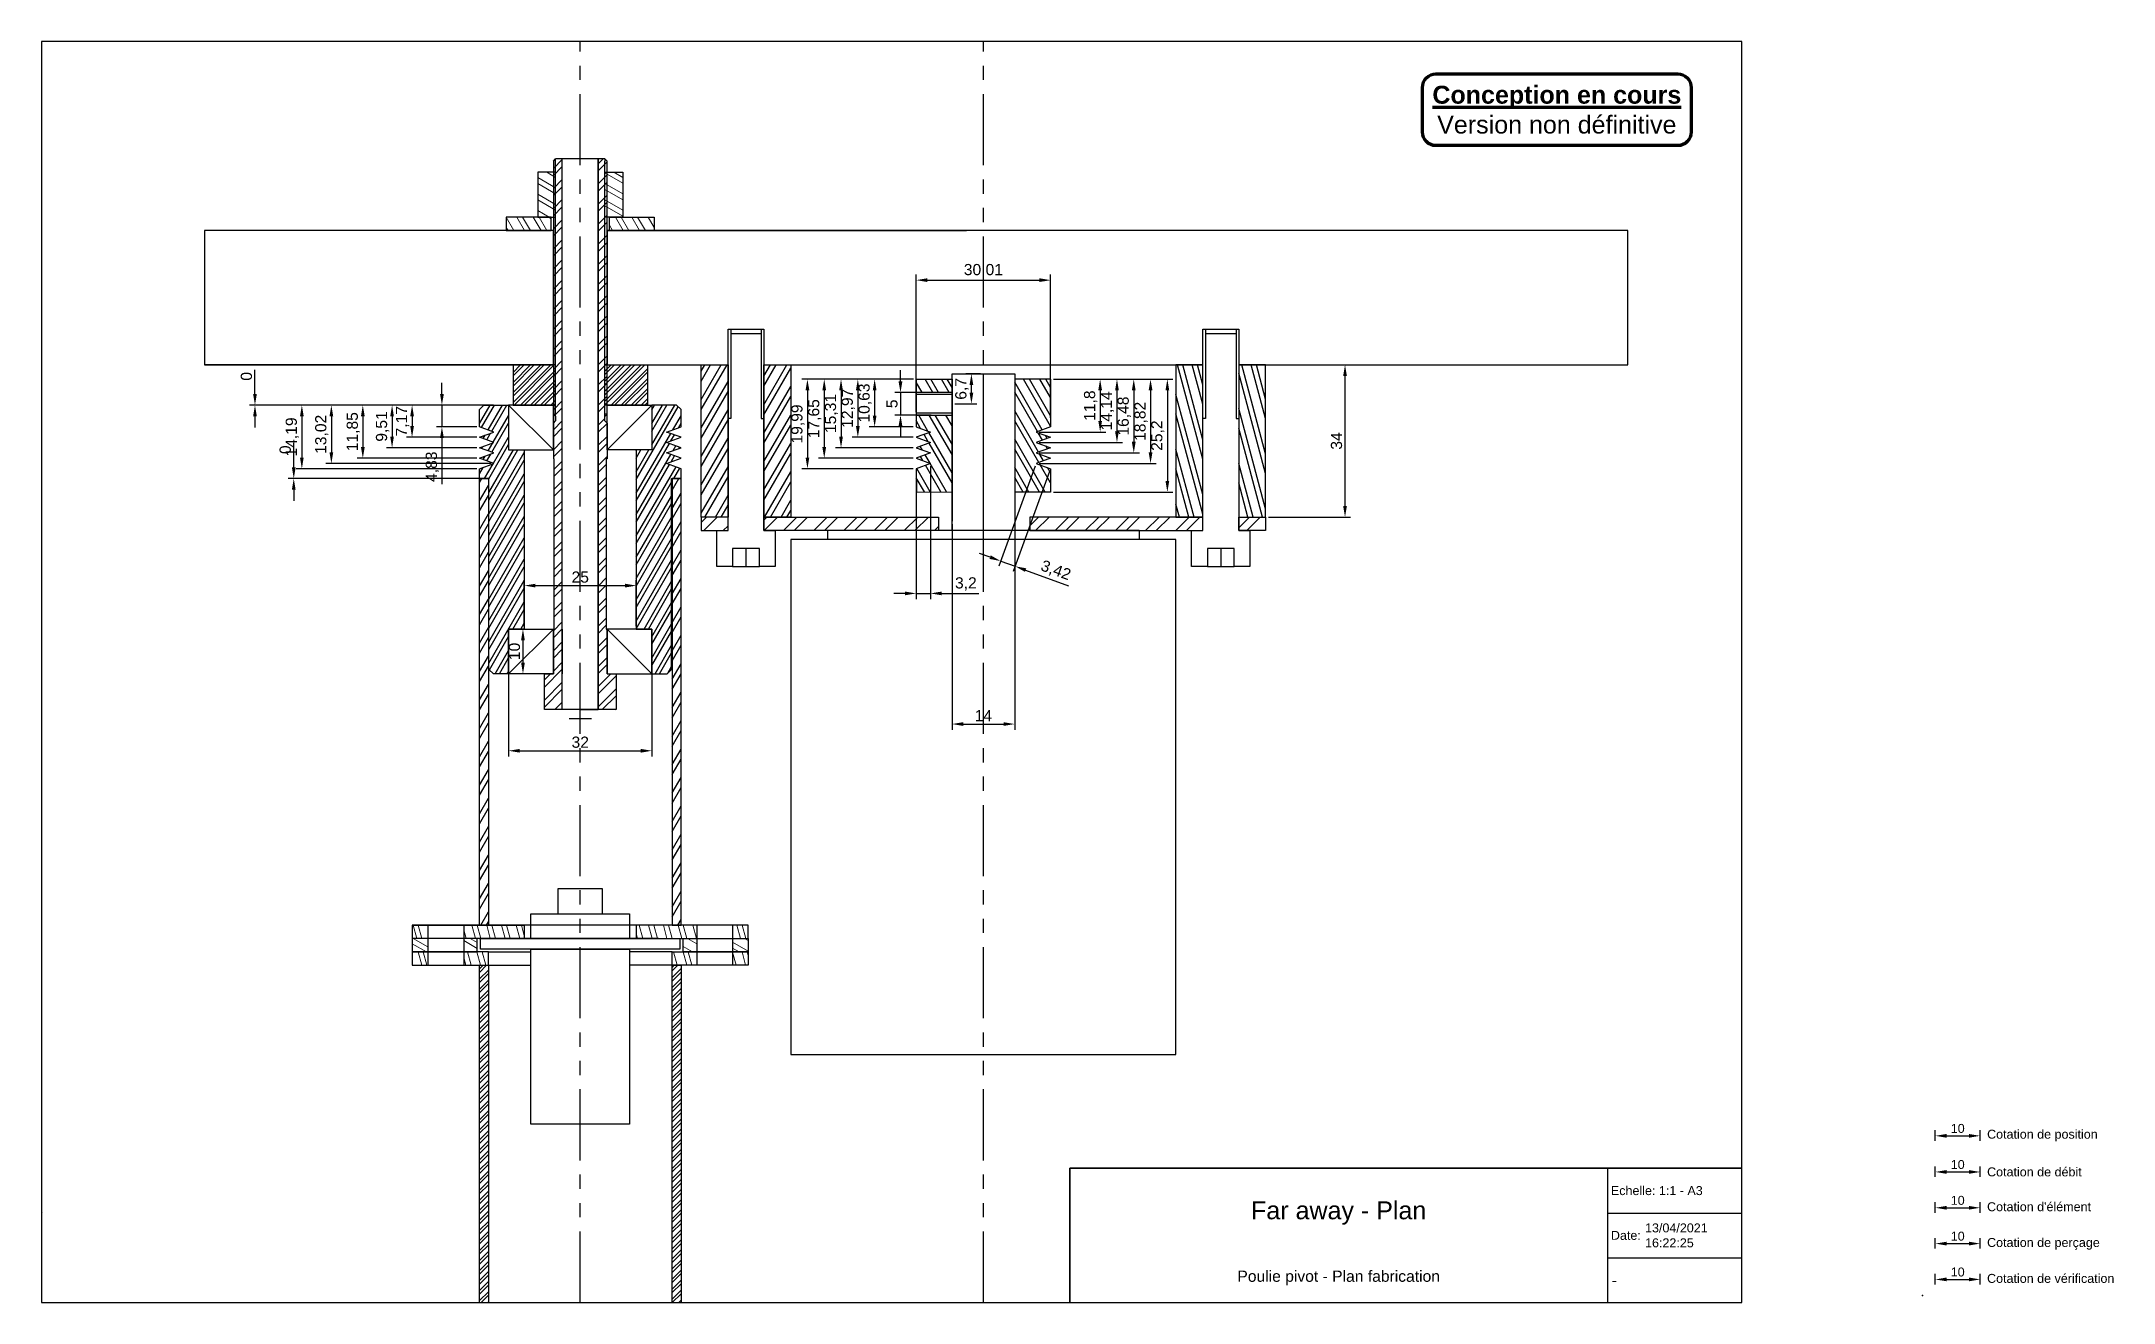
# Paper-space layout 'Coupe - Pivot et moteur (2)' of a CAD drawing. Header units: millimetres. Extents: x 0 to 463, y 0 to 282.
# The model-space entities are those that its viewports show. They can reach past a viewport. Long polylines and large blocks are cut down to what shows.
import ezdxf

# ---------------------------------------------------------------- set-up
doc = ezdxf.new("R2010")
doc.units = ezdxf.units.MM
doc.linetypes.add('FANTOME2', pattern=[31.75, 15.875, -3.175, 3.175, -3.175, 3.175, -3.175])
for name, color, linetype in [('01 Element de construction', 40, 'FANTOME2'), ('02 Cotation de position', 172, 'Continuous'), ('02 Cotation débit', 190, 'Continuous'), ('02 Cotation perçage', 94, 'Continuous'), ('02 Cotation verification', 252, 'Continuous'), ('02 Cotation élément', 7, 'Continuous'), ('04 Axe usiné', 7, 'Continuous'), ('99 Cartouche', 7, 'Continuous')]:
    doc.layers.add(name, color=color, linetype=linetype)
doc.layers.add('03 Hachures', color=252, linetype='Continuous', lineweight=20)
doc.styles.add('Arial', font='arial.ttf')
doc.styles.get("Standard").update_dxf_attribs({"font": 'arial.ttf'})
doc.dimstyles.new('ISO-25', dxfattribs={"dimtxt": 2.5, "dimasz": 2.5, "dimexe": 1.25, "dimexo": 0.625, "dimtad": 1, "dimtxsty": 'Standard', "dimcen": 2.5, "dimadec": 0, "dimazin": 0, "dimtfac": 1, "dimtmove": 0, "dimatfit": 3, "dimfxl": 0, "dimarcsym": 0})
pattern_1 = [(45, (0, 0), (-1.122532, 1.122532), []), (45, (0, 0.7937), (-1.122532, 1.122532), [])]

psp = doc.layouts.new('Coupe - Pivot et moteur (2)')

# ---------------------------------------------------------------- texts
at = {"layer": '02 Cotation de position', "insert": (433.002, 37.473), "char_height": 2, "attachment_point": 4}
psp.add_mtext_dynamic_manual_height_columns('  Cotation de position', width=30.72727, gutter_width=12.5, heights=[0], dxfattribs=at)
at = {"layer": '02 Cotation débit', "insert": (433.002, 29.342), "char_height": 2, "attachment_point": 4}
psp.add_mtext_dynamic_manual_height_columns('  Cotation de débit', width=30.23934, gutter_width=12.5, heights=[0], dxfattribs=at)
at = {"layer": '02 Cotation perçage', "insert": (433.002, 13.281), "char_height": 2, "attachment_point": 4}
psp.add_mtext_dynamic_manual_height_columns('  Cotation de perçage', width=31.05256, gutter_width=12.5, heights=[0], dxfattribs=at)
at = {"layer": '02 Cotation verification', "insert": (433.002, 5.558), "char_height": 2, "attachment_point": 4}
psp.add_mtext_dynamic_manual_height_columns('  Cotation de vérification', width=34.46804, gutter_width=12.5, heights=[0], dxfattribs=at)
at = {"layer": '02 Cotation élément', "insert": (433.002, 21.558), "char_height": 2, "attachment_point": 4}
psp.add_mtext_dynamic_manual_height_columns("  Cotation d'élément ", width=30.40198, gutter_width=12.5, heights=[0], dxfattribs=at)
at = {"layer": '99 Cartouche'}
for s, width, heights, insert, char_height, attachment_point in [(' Echelle: 1:1 - A3', 37.86093, [0], (349.799, 25.165), 2, 4), ('Far away - Plan', 95.70382, [12.033], (289.799, 20.171), 4, 5), (' Date:', 37.86093, [0], (349.799, 15.171), 2, 4), ('13/04/2021\\P16:22:25', 37.86093, [9.785], (358.199, 15.165), 2, 4), ('Poulie pivot - Plan fabrication', 71.40763, [0], (289.799, 5.684), 2.5, 5), (' -', 37.86093, [0], (349.799, 5.165), 2.5, 4)]:
    psp.add_mtext_dynamic_manual_height_columns(s, width=width, gutter_width=12.5, heights=heights, dxfattribs=dict(at, insert=insert, char_height=char_height, attachment_point=attachment_point))

msp = doc.modelspace()

# ---------------------------------------------------------------- blocks, each defined once
blk = doc.blocks.new('Conception en cours')
at = {"layer": '99 Cartouche', "color": 1, "lineweight": 100}
blk.add_lwpolyline([(-27, 8), (27, 8, -0.414214), (30, 5), (30, -5, -0.414214), (27, -8), (-27, -8, -0.414214), (-30, -5), (-30, 5, -0.414214)], format="xyb", close=True, dxfattribs=at)
at = {"layer": '99 Cartouche', "lineweight": 100, "insert": (0, 0), "char_height": 4, "attachment_point": 5, "style": 'Arial'}
blk.add_mtext_dynamic_manual_height_columns('{\\fArial|b1|i0|c0|p34;\\L\\C1;Conception en cours\\P\\fArial|b0|i0|c0|p34;\\lVersion non définitive}', width=68.9294, gutter_width=12.5, heights=[0], dxfattribs=at)
blk = doc.blocks.new('*D35')
at = {"layer": '02 Cotation débit', "color": 0, "lineweight": -2, "transparency": 16777216}
for p, q in [((423, 28.22), (423, 30.59)), ((425.5, 29.34), (430.5, 29.34)), ((433, 28.22), (433, 30.59))]:
    blk.add_line(p, q, dxfattribs=at)
at = {"layer": '02 Cotation débit', "color": 0, "transparency": 16777216}
for points in [[(425.5, 29.76), (425.5, 28.93), (423, 29.34)], [(430.5, 29.76), (430.5, 28.93), (433, 29.34)]]:
    blk.add_solid(points, dxfattribs=at)
at = {"layer": 'Defpoints', "color": 0, "transparency": 16777216}
for p in [(433, 29.34), (423, 27.6), (433, 27.6)]:
    blk.add_point(p, dxfattribs=at)
at = {"layer": '02 Cotation débit', "color": 0, "transparency": 16777216, "insert": (428, 30.99), "char_height": 2, "attachment_point": 5}
blk.add_mtext('10', dxfattribs=at)
blk = doc.blocks.new('*D36')
at = {"layer": '02 Cotation élément', "color": 0, "lineweight": -2, "transparency": 16777216}
for p, q in [((423, 20.22), (423, 22.59)), ((425.5, 21.34), (430.5, 21.34)), ((433, 20.22), (433, 22.59))]:
    blk.add_line(p, q, dxfattribs=at)
at = {"layer": '02 Cotation élément', "color": 0, "transparency": 16777216}
for points in [[(425.5, 21.76), (425.5, 20.93), (423, 21.34)], [(430.5, 21.76), (430.5, 20.93), (433, 21.34)]]:
    blk.add_solid(points, dxfattribs=at)
at = {"layer": 'Defpoints', "color": 0, "transparency": 16777216}
for p in [(423, 19.6), (433, 21.34), (433, 19.6)]:
    blk.add_point(p, dxfattribs=at)
at = {"layer": '02 Cotation élément', "color": 0, "transparency": 16777216, "insert": (428, 22.99), "char_height": 2, "attachment_point": 5}
blk.add_mtext('10', dxfattribs=at)
blk = doc.blocks.new('*D37')
at = {"layer": '02 Cotation perçage', "color": 0, "lineweight": -2, "transparency": 16777216}
for p, q in [((423, 12.22), (423, 14.59)), ((433, 12.22), (433, 14.59)), ((425.5, 13.34), (430.5, 13.34))]:
    blk.add_line(p, q, dxfattribs=at)
at = {"layer": '02 Cotation perçage', "color": 0, "transparency": 16777216}
for points in [[(425.5, 13.76), (425.5, 12.93), (423, 13.34)], [(430.5, 13.76), (430.5, 12.93), (433, 13.34)]]:
    blk.add_solid(points, dxfattribs=at)
at = {"layer": 'Defpoints', "color": 0, "transparency": 16777216}
for p in [(423, 11.6), (433, 13.34), (433, 11.6)]:
    blk.add_point(p, dxfattribs=at)
at = {"layer": '02 Cotation perçage', "color": 0, "transparency": 16777216, "insert": (428, 14.99), "char_height": 2, "attachment_point": 5}
blk.add_mtext('10', dxfattribs=at)
blk = doc.blocks.new('*D38')
at = {"layer": '02 Cotation verification', "color": 0, "lineweight": -2, "transparency": 16777216}
for p, q in [((423, 4.22), (423, 6.59)), ((425.5, 5.34), (430.5, 5.34)), ((433, 4.22), (433, 6.59))]:
    blk.add_line(p, q, dxfattribs=at)
at = {"layer": '02 Cotation verification', "color": 0, "transparency": 16777216}
for points in [[(425.5, 5.76), (425.5, 4.93), (423, 5.34)], [(430.5, 5.76), (430.5, 4.93), (433, 5.34)]]:
    blk.add_solid(points, dxfattribs=at)
at = {"layer": 'Defpoints', "color": 0, "transparency": 16777216}
for p in [(433, 5.34), (423, 3.6), (433, 3.6)]:
    blk.add_point(p, dxfattribs=at)
at = {"layer": '02 Cotation verification', "color": 0, "transparency": 16777216, "insert": (428, 6.99), "char_height": 2, "attachment_point": 5}
blk.add_mtext('10', dxfattribs=at)
blk = doc.blocks.new('*D39')
at = {"layer": '02 Cotation de position', "color": 0, "lineweight": -2, "transparency": 16777216}
for p, q in [((423, 36.29), (423, 38.66)), ((425.5, 37.41), (430.5, 37.41)), ((433, 36.29), (433, 38.66))]:
    blk.add_line(p, q, dxfattribs=at)
at = {"layer": '02 Cotation de position', "color": 0, "transparency": 16777216}
for points in [[(425.5, 37.82), (425.5, 36.99), (423, 37.41)], [(430.5, 37.82), (430.5, 36.99), (433, 37.41)]]:
    blk.add_solid(points, dxfattribs=at)
at = {"layer": 'Defpoints', "color": 0, "transparency": 16777216}
for p in [(433, 37.41), (423, 35.66), (433, 35.66)]:
    blk.add_point(p, dxfattribs=at)
at = {"layer": '02 Cotation de position', "color": 0, "transparency": 16777216, "insert": (428, 39.05), "char_height": 2, "attachment_point": 5}
blk.add_mtext('10', dxfattribs=at)
blk = doc.blocks.new('*D40')
at = {"layer": '02 Cotation débit', "color": 0, "lineweight": -2, "transparency": 16777216}
for p, q in [((98.35, 200.59), (57.08, 200.59)), ((58.33, 198.09), (58.33, 188.9)), ((97.37, 186.4), (57.08, 186.4))]:
    blk.add_line(p, q, dxfattribs=at)
at = {"layer": '02 Cotation débit', "color": 0, "transparency": 16777216}
for points in [[(57.91, 198.09), (58.74, 198.09), (58.33, 200.59)], [(57.91, 188.9), (58.74, 188.9), (58.33, 186.4)]]:
    blk.add_solid(points, dxfattribs=at)
at = {"layer": 'Defpoints', "color": 0, "transparency": 16777216}
for p in [(98.98, 200.59), (58.33, 186.4), (97.99, 186.4)]:
    blk.add_point(p, dxfattribs=at)
at = {"layer": '02 Cotation débit', "color": 0, "transparency": 16777216, "insert": (56.2, 193.49), "char_height": 2.5, "attachment_point": 5, "rotation": 90}
blk.add_mtext('14,19', dxfattribs=at)
blk = doc.blocks.new('*D41')
at = {"color": 0, "lineweight": -2, "transparency": 16777216}
for p, q in [((89.6, 203.09), (89.6, 205.59)), ((98.35, 200.59), (88.35, 200.59)), ((89.6, 200.59), (89.6, 195.76)), ((97.37, 195.76), (88.35, 195.76)), ((89.6, 193.26), (89.6, 182.92))]:
    blk.add_line(p, q, dxfattribs=at)
at = {"color": 0, "transparency": 16777216}
for points in [[(89.18, 203.09), (90.02, 203.09), (89.6, 200.59)], [(89.18, 193.26), (90.02, 193.26), (89.6, 195.76)]]:
    blk.add_solid(points, dxfattribs=at)
at = {"layer": 'Defpoints', "color": 0, "transparency": 16777216}
for p in [(98.98, 200.59), (89.6, 195.76), (97.99, 195.76)]:
    blk.add_point(p, dxfattribs=at)
at = {"color": 0, "transparency": 16777216, "insert": (87.47, 186.84), "char_height": 2.5, "attachment_point": 5, "rotation": 90}
blk.add_mtext('4,83', dxfattribs=at)
blk = doc.blocks.new('*D42')
at = {"color": 0, "lineweight": -2, "transparency": 16777216}
for p, q in [((98.35, 200.59), (81.68, 200.59)), ((82.93, 198.09), (82.93, 195.92)), ((97.37, 193.42), (81.68, 193.42))]:
    blk.add_line(p, q, dxfattribs=at)
at = {"color": 0, "transparency": 16777216}
for points in [[(82.52, 198.09), (83.35, 198.09), (82.93, 200.59)], [(82.52, 195.92), (83.35, 195.92), (82.93, 193.42)]]:
    blk.add_solid(points, dxfattribs=at)
at = {"layer": 'Defpoints', "color": 0, "transparency": 16777216}
for p in [(98.98, 200.59), (82.93, 193.42), (97.99, 193.42)]:
    blk.add_point(p, dxfattribs=at)
at = {"color": 0, "transparency": 16777216, "insert": (80.81, 197), "char_height": 2.5, "attachment_point": 5, "rotation": 90}
blk.add_mtext('7,17', dxfattribs=at)
blk = doc.blocks.new('*D43')
at = {"color": 0, "lineweight": -2, "transparency": 16777216}
for p, q in [((98.35, 200.59), (77.22, 200.59)), ((78.47, 198.09), (78.47, 193.58)), ((97.37, 191.08), (77.22, 191.08))]:
    blk.add_line(p, q, dxfattribs=at)
at = {"color": 0, "transparency": 16777216}
for points in [[(78.05, 198.09), (78.88, 198.09), (78.47, 200.59)], [(78.05, 193.58), (78.88, 193.58), (78.47, 191.08)]]:
    blk.add_solid(points, dxfattribs=at)
at = {"layer": 'Defpoints', "color": 0, "transparency": 16777216}
for p in [(98.98, 200.59), (78.47, 191.08), (97.99, 191.08)]:
    blk.add_point(p, dxfattribs=at)
at = {"color": 0, "transparency": 16777216, "insert": (76.34, 195.83), "char_height": 2.5, "attachment_point": 5, "rotation": 90}
blk.add_mtext('9,51', dxfattribs=at)
blk = doc.blocks.new('*D44')
at = {"color": 0, "lineweight": -2, "transparency": 16777216}
for p, q in [((98.35, 200.59), (70.69, 200.59)), ((71.94, 198.09), (71.94, 191.24)), ((97.37, 188.74), (70.69, 188.74))]:
    blk.add_line(p, q, dxfattribs=at)
at = {"color": 0, "transparency": 16777216}
for points in [[(71.52, 198.09), (72.36, 198.09), (71.94, 200.59)], [(71.52, 191.24), (72.36, 191.24), (71.94, 188.74)]]:
    blk.add_solid(points, dxfattribs=at)
at = {"layer": 'Defpoints', "color": 0, "transparency": 16777216}
for p in [(98.98, 200.59), (71.94, 188.74), (97.99, 188.74)]:
    blk.add_point(p, dxfattribs=at)
at = {"color": 0, "transparency": 16777216, "insert": (69.81, 194.66), "char_height": 2.5, "attachment_point": 5, "rotation": 90}
blk.add_mtext('11,85', dxfattribs=at)
blk = doc.blocks.new('*D45')
at = {"color": 0, "lineweight": -2, "transparency": 16777216}
for p, q in [((98.35, 200.59), (63.66, 200.59)), ((64.91, 198.09), (64.91, 190.07)), ((100.58, 187.57), (63.66, 187.57))]:
    blk.add_line(p, q, dxfattribs=at)
at = {"color": 0, "transparency": 16777216}
for points in [[(64.5, 198.09), (65.33, 198.09), (64.91, 200.59)], [(64.5, 190.07), (65.33, 190.07), (64.91, 187.57)]]:
    blk.add_solid(points, dxfattribs=at)
at = {"layer": 'Defpoints', "color": 0, "transparency": 16777216}
for p in [(98.98, 200.59), (64.91, 187.57), (101.21, 187.57)]:
    blk.add_point(p, dxfattribs=at)
at = {"color": 0, "transparency": 16777216, "insert": (62.78, 194.08), "char_height": 2.5, "attachment_point": 5, "rotation": 90}
blk.add_mtext('13,02', dxfattribs=at)
blk = doc.blocks.new('*D46')
at = {"layer": '02 Cotation débit', "color": 0, "lineweight": -2, "transparency": 16777216}
for p, q in [((47.86, 203.09), (47.86, 208.47)), ((101.1, 200.59), (46.61, 200.59)), ((99.45, 200.59), (46.61, 200.59)), ((47.86, 198.09), (47.86, 195.59))]:
    blk.add_line(p, q, dxfattribs=at)
at = {"layer": '02 Cotation débit', "color": 0, "transparency": 16777216}
for points in [[(47.44, 203.09), (48.28, 203.09), (47.86, 200.59)], [(47.44, 198.09), (48.28, 198.09), (47.86, 200.59)]]:
    blk.add_solid(points, dxfattribs=at)
at = {"layer": 'Defpoints', "color": 0, "transparency": 16777216}
for p in [(47.86, 200.59), (100.08, 200.59), (101.73, 200.59)]:
    blk.add_point(p, dxfattribs=at)
at = {"layer": '02 Cotation débit', "color": 0, "transparency": 16777216, "insert": (45.96, 207.03), "char_height": 2.5, "attachment_point": 5, "rotation": 90}
blk.add_mtext('0', dxfattribs=at)
blk = doc.blocks.new('*D47')
at = {"layer": '02 Cotation débit', "color": 0, "lineweight": -2, "transparency": 16777216}
for p, q in [((56.52, 186.69), (56.52, 192.07)), ((97.35, 184.19), (55.27, 184.19)), ((99.45, 184.19), (55.27, 184.19)), ((56.52, 181.69), (56.52, 179.19))]:
    blk.add_line(p, q, dxfattribs=at)
at = {"layer": '02 Cotation débit', "color": 0, "transparency": 16777216}
for points in [[(56.1, 186.69), (56.94, 186.69), (56.52, 184.19)], [(56.1, 181.69), (56.94, 181.69), (56.52, 184.19)]]:
    blk.add_solid(points, dxfattribs=at)
at = {"layer": 'Defpoints', "color": 0, "transparency": 16777216}
for p in [(56.52, 184.19), (97.98, 184.19), (100.08, 184.19)]:
    blk.add_point(p, dxfattribs=at)
at = {"layer": '02 Cotation débit', "color": 0, "transparency": 16777216, "insert": (54.62, 190.63), "char_height": 2.5, "attachment_point": 5, "rotation": 90}
blk.add_mtext('0', dxfattribs=at)
blk = doc.blocks.new('*D48')
at = {"layer": '02 Cotation débit', "color": 0, "lineweight": -2, "transparency": 16777216}
for p, q in [((107.98, 151.21), (107.98, 161.54)), ((110.48, 160.29), (130.48, 160.29)), ((132.98, 151.21), (132.98, 161.54))]:
    blk.add_line(p, q, dxfattribs=at)
at = {"layer": '02 Cotation débit', "color": 0, "transparency": 16777216}
for points in [[(110.48, 160.71), (110.48, 159.88), (107.98, 160.29)], [(130.48, 160.71), (130.48, 159.88), (132.98, 160.29)]]:
    blk.add_solid(points, dxfattribs=at)
at = {"layer": 'Defpoints', "color": 0, "transparency": 16777216}
for p in [(132.98, 160.29), (107.98, 150.59), (132.98, 150.59)]:
    blk.add_point(p, dxfattribs=at)
at = {"layer": '02 Cotation débit', "color": 0, "transparency": 16777216, "insert": (120.48, 162.19), "char_height": 2.5, "attachment_point": 5}
blk.add_mtext('25', dxfattribs=at)
blk = doc.blocks.new('*D49')
at = {"layer": '02 Cotation débit', "color": 0, "lineweight": -2, "transparency": 16777216}
for p, q in [((107.35, 150.59), (106.44, 150.59)), ((107.69, 148.09), (107.69, 143.09)), ((108.85, 140.59), (106.44, 140.59))]:
    blk.add_line(p, q, dxfattribs=at)
at = {"layer": '02 Cotation débit', "color": 0, "transparency": 16777216}
for points in [[(107.27, 148.09), (108.11, 148.09), (107.69, 150.59)], [(107.27, 143.09), (108.11, 143.09), (107.69, 140.59)]]:
    blk.add_solid(points, dxfattribs=at)
at = {"layer": 'Defpoints', "color": 0, "transparency": 16777216}
for p in [(107.98, 150.59), (107.69, 140.59), (109.48, 140.59)]:
    blk.add_point(p, dxfattribs=at)
at = {"layer": '02 Cotation débit', "color": 0, "transparency": 16777216, "insert": (105.79, 145.59), "char_height": 2.5, "attachment_point": 5, "rotation": 90}
blk.add_mtext('10', dxfattribs=at)
blk = doc.blocks.new('*D50')
at = {"layer": '02 Cotation débit', "color": 0, "lineweight": -2, "transparency": 16777216}
for p, q in [((104.48, 144.96), (104.48, 122.16)), ((136.48, 144.96), (136.48, 122.16)), ((106.98, 123.41), (133.98, 123.41))]:
    blk.add_line(p, q, dxfattribs=at)
at = {"layer": '02 Cotation débit', "color": 0, "transparency": 16777216}
for points in [[(106.98, 123.82), (106.98, 122.99), (104.48, 123.41)], [(133.98, 123.82), (133.98, 122.99), (136.48, 123.41)]]:
    blk.add_solid(points, dxfattribs=at)
at = {"layer": 'Defpoints', "color": 0, "transparency": 16777216}
for p in [(104.48, 145.59), (136.48, 145.59), (136.48, 123.41)]:
    blk.add_point(p, dxfattribs=at)
at = {"layer": '02 Cotation débit', "color": 0, "transparency": 16777216, "insert": (120.48, 125.31), "char_height": 2.5, "attachment_point": 5}
blk.add_mtext('32', dxfattribs=at)
blk = doc.blocks.new('*D51')
at = {"color": 0, "lineweight": -2, "transparency": 16777216}
for p, q in [((195.48, 199.01), (195.48, 229.76)), ((197.98, 228.51), (222.99, 228.51)), ((225.49, 197.8), (225.49, 229.76))]:
    blk.add_line(p, q, dxfattribs=at)
at = {"color": 0, "transparency": 16777216}
for points in [[(197.98, 228.93), (197.98, 228.1), (195.48, 228.51)], [(222.99, 228.93), (222.99, 228.1), (225.49, 228.51)]]:
    blk.add_solid(points, dxfattribs=at)
at = {"layer": 'Defpoints', "color": 0, "transparency": 16777216}
for p in [(225.49, 228.51), (195.48, 198.39), (225.49, 197.17)]:
    blk.add_point(p, dxfattribs=at)
at = {"color": 0, "transparency": 16777216, "insert": (210.48, 230.64), "char_height": 2.5, "attachment_point": 5}
blk.add_mtext('30,01', dxfattribs=at)
blk = doc.blocks.new('*D52')
at = {"layer": '02 Cotation débit', "color": 0, "lineweight": -2, "transparency": 16777216}
for p, q in [((226.11, 206.39), (237.8, 206.39)), ((236.55, 203.89), (236.55, 197.09)), ((222.9, 194.59), (237.8, 194.59))]:
    blk.add_line(p, q, dxfattribs=at)
at = {"layer": '02 Cotation débit', "color": 0, "transparency": 16777216}
for points in [[(236.13, 203.89), (236.97, 203.89), (236.55, 206.39)], [(236.13, 197.09), (236.97, 197.09), (236.55, 194.59)]]:
    blk.add_solid(points, dxfattribs=at)
at = {"layer": 'Defpoints', "color": 0, "transparency": 16777216}
for p in [(225.49, 206.39), (222.27, 194.59), (236.55, 194.59)]:
    blk.add_point(p, dxfattribs=at)
at = {"layer": '02 Cotation débit', "color": 0, "transparency": 16777216, "insert": (234.42, 200.49), "char_height": 2.5, "attachment_point": 5, "rotation": 90}
blk.add_mtext('11,8', dxfattribs=at)
blk = doc.blocks.new('*D53')
at = {"layer": '02 Cotation débit', "color": 0, "lineweight": -2, "transparency": 16777216}
for p, q in [((226.11, 206.39), (241.55, 206.39)), ((240.3, 203.89), (240.3, 194.75)), ((222.9, 192.25), (241.55, 192.25))]:
    blk.add_line(p, q, dxfattribs=at)
at = {"layer": '02 Cotation débit', "color": 0, "transparency": 16777216}
for points in [[(239.88, 203.89), (240.72, 203.89), (240.3, 206.39)], [(239.88, 194.75), (240.72, 194.75), (240.3, 192.25)]]:
    blk.add_solid(points, dxfattribs=at)
at = {"layer": 'Defpoints', "color": 0, "transparency": 16777216}
for p in [(225.49, 206.39), (222.27, 192.25), (240.3, 192.25)]:
    blk.add_point(p, dxfattribs=at)
at = {"layer": '02 Cotation débit', "color": 0, "transparency": 16777216, "insert": (238.17, 199.32), "char_height": 2.5, "attachment_point": 5, "rotation": 90}
blk.add_mtext('14,14', dxfattribs=at)
blk = doc.blocks.new('*D54')
at = {"layer": '02 Cotation débit', "color": 0, "lineweight": -2, "transparency": 16777216}
for p, q in [((226.11, 206.39), (245.3, 206.39)), ((244.05, 203.89), (244.05, 192.41)), ((222.9, 189.91), (245.3, 189.91))]:
    blk.add_line(p, q, dxfattribs=at)
at = {"layer": '02 Cotation débit', "color": 0, "transparency": 16777216}
for points in [[(243.63, 203.89), (244.47, 203.89), (244.05, 206.39)], [(243.63, 192.41), (244.47, 192.41), (244.05, 189.91)]]:
    blk.add_solid(points, dxfattribs=at)
at = {"layer": 'Defpoints', "color": 0, "transparency": 16777216}
for p in [(225.49, 206.39), (222.27, 189.91), (244.05, 189.91)]:
    blk.add_point(p, dxfattribs=at)
at = {"layer": '02 Cotation débit', "color": 0, "transparency": 16777216, "insert": (241.92, 198.15), "char_height": 2.5, "attachment_point": 5, "rotation": 90}
blk.add_mtext('16,48', dxfattribs=at)
blk = doc.blocks.new('*D55')
at = {"layer": '02 Cotation débit', "color": 0, "lineweight": -2, "transparency": 16777216}
for p, q in [((226.11, 206.39), (249.05, 206.39)), ((247.8, 203.89), (247.8, 190.07)), ((222.9, 187.57), (249.05, 187.57))]:
    blk.add_line(p, q, dxfattribs=at)
at = {"layer": '02 Cotation débit', "color": 0, "transparency": 16777216}
for points in [[(247.38, 203.89), (248.22, 203.89), (247.8, 206.39)], [(247.38, 190.07), (248.22, 190.07), (247.8, 187.57)]]:
    blk.add_solid(points, dxfattribs=at)
at = {"layer": 'Defpoints', "color": 0, "transparency": 16777216}
for p in [(225.49, 206.39), (222.27, 187.57), (247.8, 187.57)]:
    blk.add_point(p, dxfattribs=at)
at = {"layer": '02 Cotation débit', "color": 0, "transparency": 16777216, "insert": (245.67, 196.98), "char_height": 2.5, "attachment_point": 5, "rotation": 90}
blk.add_mtext('18,82', dxfattribs=at)
blk = doc.blocks.new('*D56')
at = {"layer": '02 Cotation débit', "color": 0, "lineweight": -2, "transparency": 16777216}
for p, q in [((226.11, 206.39), (252.8, 206.39)), ((251.55, 203.89), (251.55, 183.69)), ((226.11, 181.19), (252.8, 181.19))]:
    blk.add_line(p, q, dxfattribs=at)
at = {"layer": '02 Cotation débit', "color": 0, "transparency": 16777216}
for points in [[(251.13, 203.89), (251.97, 203.89), (251.55, 206.39)], [(251.13, 183.69), (251.97, 183.69), (251.55, 181.19)]]:
    blk.add_solid(points, dxfattribs=at)
at = {"layer": 'Defpoints', "color": 0, "transparency": 16777216}
for p in [(225.49, 206.39), (225.49, 181.19), (251.55, 181.19)]:
    blk.add_point(p, dxfattribs=at)
at = {"layer": '02 Cotation débit', "color": 0, "transparency": 16777216, "insert": (249.42, 193.79), "char_height": 2.5, "attachment_point": 5, "rotation": 90}
blk.add_mtext('25,2', dxfattribs=at)
blk = doc.blocks.new('*D57')
at = {"layer": '02 Cotation verification', "color": 0, "lineweight": -2, "transparency": 16777216}
for p, q in [((194.85, 206.39), (184.95, 206.39)), ((186.2, 203.89), (186.2, 198.26)), ((194.84, 195.76), (184.95, 195.76))]:
    blk.add_line(p, q, dxfattribs=at)
at = {"layer": '02 Cotation verification', "color": 0, "transparency": 16777216}
for points in [[(185.78, 203.89), (186.62, 203.89), (186.2, 206.39)], [(185.78, 198.26), (186.62, 198.26), (186.2, 195.76)]]:
    blk.add_solid(points, dxfattribs=at)
at = {"layer": 'Defpoints', "color": 0, "transparency": 16777216}
for p in [(195.48, 206.39), (186.2, 195.76), (195.47, 195.76)]:
    blk.add_point(p, dxfattribs=at)
at = {"layer": '02 Cotation verification', "color": 0, "transparency": 16777216, "insert": (184.07, 201.07), "char_height": 2.5, "attachment_point": 5, "rotation": 90}
blk.add_mtext('10,63', dxfattribs=at)
blk = doc.blocks.new('*D58')
at = {"layer": '02 Cotation verification', "color": 0, "lineweight": -2, "transparency": 16777216}
for p, q in [((194.85, 206.39), (181.2, 206.39)), ((182.45, 203.89), (182.45, 195.92)), ((194.84, 193.42), (181.2, 193.42))]:
    blk.add_line(p, q, dxfattribs=at)
at = {"layer": '02 Cotation verification', "color": 0, "transparency": 16777216}
for points in [[(182.03, 203.89), (182.87, 203.89), (182.45, 206.39)], [(182.03, 195.92), (182.87, 195.92), (182.45, 193.42)]]:
    blk.add_solid(points, dxfattribs=at)
at = {"layer": 'Defpoints', "color": 0, "transparency": 16777216}
for p in [(195.48, 206.39), (182.45, 193.42), (195.47, 193.42)]:
    blk.add_point(p, dxfattribs=at)
at = {"layer": '02 Cotation verification', "color": 0, "transparency": 16777216, "insert": (180.32, 199.9), "char_height": 2.5, "attachment_point": 5, "rotation": 90}
blk.add_mtext('12,97', dxfattribs=at)
blk = doc.blocks.new('*D59')
at = {"layer": '02 Cotation verification', "color": 0, "lineweight": -2, "transparency": 16777216}
for p, q in [((194.85, 206.39), (177.45, 206.39)), ((178.7, 203.89), (178.7, 193.58)), ((194.84, 191.08), (177.45, 191.08))]:
    blk.add_line(p, q, dxfattribs=at)
at = {"layer": '02 Cotation verification', "color": 0, "transparency": 16777216}
for points in [[(178.28, 203.89), (179.12, 203.89), (178.7, 206.39)], [(178.28, 193.58), (179.12, 193.58), (178.7, 191.08)]]:
    blk.add_solid(points, dxfattribs=at)
at = {"layer": 'Defpoints', "color": 0, "transparency": 16777216}
for p in [(195.48, 206.39), (178.7, 191.08), (195.47, 191.08)]:
    blk.add_point(p, dxfattribs=at)
at = {"layer": '02 Cotation verification', "color": 0, "transparency": 16777216, "insert": (176.57, 198.73), "char_height": 2.5, "attachment_point": 5, "rotation": 90}
blk.add_mtext('15,31', dxfattribs=at)
blk = doc.blocks.new('*D60')
at = {"layer": '02 Cotation verification', "color": 0, "lineweight": -2, "transparency": 16777216}
for p, q in [((194.85, 206.39), (173.7, 206.39)), ((174.95, 203.89), (174.95, 191.24)), ((194.84, 188.74), (173.7, 188.74))]:
    blk.add_line(p, q, dxfattribs=at)
at = {"layer": '02 Cotation verification', "color": 0, "transparency": 16777216}
for points in [[(174.53, 203.89), (175.37, 203.89), (174.95, 206.39)], [(174.53, 191.24), (175.37, 191.24), (174.95, 188.74)]]:
    blk.add_solid(points, dxfattribs=at)
at = {"layer": 'Defpoints', "color": 0, "transparency": 16777216}
for p in [(195.48, 206.39), (174.95, 188.74), (195.47, 188.74)]:
    blk.add_point(p, dxfattribs=at)
at = {"layer": '02 Cotation verification', "color": 0, "transparency": 16777216, "insert": (172.82, 197.56), "char_height": 2.5, "attachment_point": 5, "rotation": 90}
blk.add_mtext('17,65', dxfattribs=at)
blk = doc.blocks.new('*D61')
at = {"layer": '02 Cotation verification', "color": 0, "lineweight": -2, "transparency": 16777216}
for p, q in [((194.85, 206.39), (169.95, 206.39)), ((171.2, 203.89), (171.2, 188.9)), ((194.84, 186.4), (169.95, 186.4))]:
    blk.add_line(p, q, dxfattribs=at)
at = {"layer": '02 Cotation verification', "color": 0, "transparency": 16777216}
for points in [[(170.78, 203.89), (171.62, 203.89), (171.2, 206.39)], [(170.78, 188.9), (171.62, 188.9), (171.2, 186.4)]]:
    blk.add_solid(points, dxfattribs=at)
at = {"layer": 'Defpoints', "color": 0, "transparency": 16777216}
for p in [(195.48, 206.39), (171.2, 186.4), (195.47, 186.4)]:
    blk.add_point(p, dxfattribs=at)
at = {"layer": '02 Cotation verification', "color": 0, "transparency": 16777216, "insert": (169.07, 196.39), "char_height": 2.5, "attachment_point": 5, "rotation": 90}
blk.add_mtext('19,99', dxfattribs=at)
blk = doc.blocks.new('*D62')
at = {"layer": '02 Cotation perçage', "color": 0, "lineweight": -2, "transparency": 16777216}
for p, q in [((209.85, 207.59), (206.55, 207.59)), ((207.8, 203.39), (207.8, 205.09)), ((204.1, 200.89), (209.05, 200.89))]:
    blk.add_line(p, q, dxfattribs=at)
at = {"layer": '02 Cotation perçage', "color": 0, "transparency": 16777216}
for points in [[(207.39, 205.09), (208.22, 205.09), (207.8, 207.59)], [(207.39, 203.39), (208.22, 203.39), (207.8, 200.89)]]:
    blk.add_solid(points, dxfattribs=at)
at = {"layer": 'Defpoints', "color": 0, "transparency": 16777216}
for p in [(207.8, 207.59), (210.48, 207.59), (203.48, 200.89)]:
    blk.add_point(p, dxfattribs=at)
at = {"layer": '02 Cotation perçage', "color": 0, "transparency": 16777216, "insert": (205.68, 204.24), "char_height": 2.5, "attachment_point": 5, "rotation": 90}
blk.add_mtext('6,7', dxfattribs=at)
blk = doc.blocks.new('*D63')
at = {"layer": '02 Cotation débit', "color": 0, "lineweight": -2, "transparency": 16777216}
for p, q in [((195.48, 185.78), (195.48, 157.3)), ((198.68, 186.94), (198.68, 157.3)), ((192.98, 158.55), (190.48, 158.55)), ((195.48, 158.55), (198.68, 158.55)), ((201.18, 158.55), (209.46, 158.55))]:
    blk.add_line(p, q, dxfattribs=at)
at = {"layer": '02 Cotation débit', "color": 0, "transparency": 16777216}
for points in [[(192.98, 158.96), (192.98, 158.13), (195.48, 158.55)], [(201.18, 158.96), (201.18, 158.13), (198.68, 158.55)]]:
    blk.add_solid(points, dxfattribs=at)
at = {"layer": 'Defpoints', "color": 0, "transparency": 16777216}
for p in [(195.48, 186.41), (198.68, 187.57), (198.68, 158.55)]:
    blk.add_point(p, dxfattribs=at)
at = {"layer": '02 Cotation débit', "color": 0, "transparency": 16777216, "insert": (206.57, 160.67), "char_height": 2.5, "attachment_point": 5}
blk.add_mtext('3,2', dxfattribs=at)
blk = doc.blocks.new('*D64')
at = {"layer": '02 Cotation débit', "color": 0, "lineweight": -2, "transparency": 16777216}
for p, q in [((222.06, 186.98), (213.91, 164.61)), ((225.27, 185.81), (217.13, 163.44)), ((211.99, 166.64), (209.64, 167.49)), ((214.34, 165.78), (217.56, 164.61)), ((219.91, 163.76), (229.51, 160.27))]:
    blk.add_line(p, q, dxfattribs=at)
at = {"layer": '02 Cotation débit', "color": 0, "transparency": 16777216}
for points in [[(212.14, 167.03), (211.85, 166.25), (214.34, 165.78)], [(220.05, 164.15), (219.76, 163.37), (217.56, 164.61)]]:
    blk.add_solid(points, dxfattribs=at)
at = {"layer": 'Defpoints', "color": 0, "transparency": 16777216}
for p in [(222.27, 187.57), (225.49, 186.4), (217.56, 164.61)]:
    blk.add_point(p, dxfattribs=at)
at = {"layer": '02 Cotation débit', "color": 0, "transparency": 16777216, "insert": (226.61, 163.58), "char_height": 2.5, "attachment_point": 5, "rotation": 340}
blk.add_mtext('3,42', dxfattribs=at)
blk = doc.blocks.new('*D65')
at = {"color": 0, "lineweight": -2, "transparency": 16777216}
for p, q in [((274.1, 209.59), (292.47, 209.59)), ((291.22, 178.09), (291.22, 207.09)), ((274.1, 175.59), (292.47, 175.59))]:
    blk.add_line(p, q, dxfattribs=at)
at = {"color": 0, "transparency": 16777216}
for points in [[(290.8, 207.09), (291.63, 207.09), (291.22, 209.59)], [(290.8, 178.09), (291.63, 178.09), (291.22, 175.59)]]:
    blk.add_solid(points, dxfattribs=at)
at = {"layer": 'Defpoints', "color": 0, "transparency": 16777216}
for p in [(273.48, 209.59), (291.22, 209.59), (273.48, 175.59)]:
    blk.add_point(p, dxfattribs=at)
at = {"color": 0, "transparency": 16777216, "insert": (289.32, 192.59), "char_height": 2.5, "attachment_point": 5, "rotation": 90}
blk.add_mtext('34', dxfattribs=at)
blk = doc.blocks.new('*D66')
at = {"color": 0, "lineweight": -2, "transparency": 16777216}
for p, q in [((203.48, 174.03), (203.48, 128.12)), ((217.48, 174.03), (217.48, 128.12)), ((205.98, 129.37), (214.98, 129.37))]:
    blk.add_line(p, q, dxfattribs=at)
at = {"color": 0, "transparency": 16777216}
for points in [[(205.98, 129.79), (205.98, 128.96), (203.48, 129.37)], [(214.98, 129.79), (214.98, 128.96), (217.48, 129.37)]]:
    blk.add_solid(points, dxfattribs=at)
at = {"layer": 'Defpoints', "color": 0, "transparency": 16777216}
for p in [(203.48, 174.65), (217.48, 174.65), (217.48, 129.37)]:
    blk.add_point(p, dxfattribs=at)
at = {"color": 0, "transparency": 16777216, "insert": (210.48, 131.25), "char_height": 2.5, "attachment_point": 5}
blk.add_mtext('14', dxfattribs=at)
blk = doc.blocks.new('*D67')
at = {"layer": '02 Cotation perçage', "color": 0, "lineweight": -2, "transparency": 16777216}
for p, q in [((191.97, 205.89), (191.97, 208.39)), ((198.85, 203.39), (190.72, 203.39)), ((191.97, 203.39), (191.97, 198.39)), ((198.85, 198.39), (190.72, 198.39)), ((191.97, 195.89), (191.97, 193.39))]:
    blk.add_line(p, q, dxfattribs=at)
at = {"layer": '02 Cotation perçage', "color": 0, "transparency": 16777216}
for points in [[(191.55, 205.89), (192.39, 205.89), (191.97, 203.39)], [(191.55, 195.89), (192.39, 195.89), (191.97, 198.39)]]:
    blk.add_solid(points, dxfattribs=at)
at = {"layer": 'Defpoints', "color": 0, "transparency": 16777216}
for p in [(199.48, 203.39), (191.97, 198.39), (199.48, 198.39)]:
    blk.add_point(p, dxfattribs=at)
at = {"layer": '02 Cotation perçage', "color": 0, "transparency": 16777216, "insert": (190.07, 200.89), "char_height": 2.5, "attachment_point": 5, "rotation": 90}
blk.add_mtext('5', dxfattribs=at)
blk = doc.blocks.new('Collecteur trounant apresusinage')
blk.add_line((17.45, -11.1), (-17.45, -11.1))
for points in [[(-5, -5.6), (5, -5.6), (5, 0), (-5, 0)], [(-11, -5.6), (11, -5.6), (11, -11.1), (-11, -11.1)], [(-22.25, -11.1), (22.25, -11.1), (22.25, -13.5), (-22.25, -13.5)], [(-11, -13.5), (11, -13.5), (11, -52.6), (-11, -52.6)]]:
    blk.add_lwpolyline(points, close=True)
blk = doc.blocks.new('Poulie pivot')
for points in [[(-20.4, 0.84), (-20.4, 43.44), (-22.5, 43.44), (-22.5, 45.65), (-19.29, 46.82), (-22.5, 47.99), (-19.29, 49.16), (-22.5, 50.33), (-19.29, 51.5), (-22.5, 52.67), (-19.29, 53.84), (-22.5, 55.01), (-22.5, 58.84), (-21.5, 59.84), (-16, 59.84), (-16, 49.84), (-12.5, 49.84), (-12.5, 9.84), (-16, 9.84), (-16, -0.16), (-19.4, -0.16)], [(20.4, 0.84), (20.4, 43.44), (22.5, 43.44), (22.5, 45.65), (19.29, 46.82), (22.5, 47.99), (19.29, 49.16), (22.5, 50.33), (19.29, 51.5), (22.5, 52.67), (19.29, 53.84), (22.5, 55.01), (22.5, 58.84), (21.5, 59.84), (16, 59.84), (16, 49.84), (12.5, 49.84), (12.5, 9.84), (16, 9.84), (16, -0.16), (19.4, -0.16)]]:
    blk.add_lwpolyline(points, close=True)
blk = doc.blocks.new('Axe - Pivot principal')
at = {"layer": '02 Cotation élément'}
h = blk.add_hatch(dxfattribs=at)
h.set_pattern_fill('STEEL', color=256)
h.set_pattern_definition([(45, (-669.2442, 111.884), (-2.245064, 2.245064), []), (45, (-669.2442, 113.4716), (-2.245064, 2.245064), [])])
h.paths.add_polyline_path([(-4, 123), (-5.5, 123), (-5.5, 64.5), (-6, 64), (-6, 56), (-5.8, 56), (-5.8, 18), (-6, 18), (-6, 8), (-8, 8), (-8, 0), (-4, 0)])
h.paths.add_polyline_path([(5.5, 122.5), (5.5, 123), (4, 123), (4, 0), (8, 0), (8, 8), (6, 8), (6, 18), (5.8, 18), (5.8, 56), (6, 56), (6, 64), (5.5, 64.5)])
h.paths.add_polyline_path([(6, 122.5), (5.5, 123), (5.5, 122.5), (5.5, 66), (6, 66)], flags=17)
h.paths.add_polyline_path([(-5.5, 123), (-6, 122.5), (-6, 66), (-5.5, 66)], flags=17)
for p, q in [((-4, 0), (-4, 123)), ((-4, 0), (-4, 123)), ((4, 0), (4, 123)), ((4, 123), (4, 0)), ((-6, 66), (-5.5, 65.5)), ((-5.5, 65.5), (-5.5, 64.5)), ((6, 66), (5.5, 65.5)), ((-6, 64), (-5.5, 64.5)), ((-6, 64), (-6, 56)), ((6, 64), (5.5, 64.5)), ((-5.8, 56), (-6, 56)), ((-6, 8), (-6, 18)), ((-5.8, 18), (-6, 18)), ((-4, 18), (-4, 8)), ((4, 18), (4, 8)), ((5.8, 18), (6, 18)), ((6, 8), (6, 18)), ((-8, 0), (-8, 8)), ((-8, 8), (-6, 8)), ((6, 8), (8, 8)), ((8, 8), (8, 0)), ((-4, 0), (-8, 0)), ((0, 0), (-4, 0)), ((0, 0), (4, 0)), ((8, 0), (4, 0))]:
    blk.add_line(p, q, dxfattribs=at)
at = {"layer": '04 Axe usiné'}
for p, q in [((-6, 122.5), (-5.5, 123)), ((-6, 122.5), (-6, 66)), ((5.5, 123), (-5.5, 123)), ((-5.5, 64.5), (-5.5, 123)), ((5.5, 123), (5.5, 122.5)), ((6, 122.5), (5.5, 123)), ((5.5, 64.5), (5.5, 122.5)), ((6, 66), (6, 122.5)), ((-6, 66), (-5.5, 66)), ((6, 66), (5.5, 66)), ((6, 64), (6, 56)), ((-5.8, 18), (-5.8, 56)), ((6, 56), (5.8, 56)), ((5.8, 56), (5.8, 18)), ((6, 16), (6, 8)), ((-8, 0), (-8, 8)), ((-8, 8), (-6, 8)), ((8, 8), (8, 0)), ((8, 0), (-8, 0))]:
    blk.add_line(p, q, dxfattribs=at)

# ---------------------------------------------------------------- dimensions: what is measured, and where the dimension line sits
dim = psp.add_linear_dim(base=(225.486, 228.512), p1=(195.476, 198.39), p2=(225.486, 197.175), dimstyle='ISO-25', override={"dimlfac": -1})
dim.commit()
dim.dimension.update_dxf_attribs({"geometry": '*D51', "text_midpoint": (210.481, 228.512), "dimtype": 160})
for base, p1, p2, picture, middle in [((291.218, 209.59), (273.476, 175.59), (273.476, 209.59), '*D65', (289.316, 192.59)), ((89.599, 195.76), (98.976, 200.59), (97.992, 195.76), '*D41', (87.472, 186.838))]:
    dim = psp.add_linear_dim(base=base, p1=p1, p2=p2, angle=90, dimstyle='ISO-25', override={"dimlfac": -1})
    dim.commit()
    dim.dimension.update_dxf_attribs({"geometry": picture, "text_midpoint": middle})
for base, p2, picture, middle in [((64.912, 187.57), (101.206, 187.57), '*D45', (64.912, 194.08)), ((71.941, 188.74), (97.992, 188.74), '*D44', (71.941, 194.665)), ((78.465, 191.08), (97.992, 191.08), '*D43', (78.465, 195.835)), ((82.933, 193.42), (97.992, 193.42), '*D42', (82.933, 197.005))]:
    dim = psp.add_linear_dim(base=base, p1=(98.976, 200.59), p2=p2, angle=90, dimstyle='ISO-25', override={"dimlfac": -1})
    dim.commit()
    dim.dimension.update_dxf_attribs({"geometry": picture, "text_midpoint": middle, "dimtype": 160})
dim = psp.add_linear_dim(base=(217.476, 129.373), p1=(203.476, 174.651), p2=(217.476, 174.651), dimstyle='ISO-25', override={"dimlfac": -1})
dim.commit()
dim.dimension.update_dxf_attribs({"geometry": '*D66', "text_midpoint": (210.476, 131.253)})
at = {"layer": '02 Cotation de position'}
dim = psp.add_linear_dim(base=(433.002, 37.408), p1=(423.002, 35.664), p2=(433.002, 35.664), dimstyle='ISO-25', override={"dimtxt": 2}, dxfattribs=at)
dim.commit()
dim.dimension.update_dxf_attribs({"geometry": '*D39', "text_midpoint": (428.002, 39.054)})
at = {"layer": '02 Cotation débit'}
for base, p1, p2, picture, middle in [((47.860281639, 200.589907885), (101.726223334, 200.589907885), (100.076223326, 200.589907885), '*D46', (45.958849169, 207.030051132)), ((236.549, 194.59), (225.486, 206.39), (222.271, 194.59), '*D52', (234.421, 200.49)), ((240.299, 192.25), (225.486, 206.39), (222.271, 192.25), '*D53', (238.171, 199.32)), ((244.049, 189.91), (225.486, 206.39), (222.271, 189.91), '*D54', (241.921, 198.15)), ((247.799, 187.57), (225.486, 206.39), (222.271, 187.57), '*D55', (245.671, 196.98)), ((58.325, 186.4), (98.976, 200.59), (97.992, 186.4), '*D40', (56.198, 193.495)), ((56.520226633, 184.189907804), (97.976223315, 184.189907804), (100.076223326, 184.189907804), '*D47', (54.618794163, 190.630051051)), ((107.689, 140.59), (107.976, 150.59), (109.476, 140.59), '*D49', (105.787, 145.59))]:
    dim = psp.add_linear_dim(base=base, p1=p1, p2=p2, angle=90, dimstyle='ISO-25', override={"dimlfac": -1}, dxfattribs=at)
    dim.commit()
    dim.dimension.update_dxf_attribs({"geometry": picture, "text_midpoint": middle})
dim = psp.add_linear_dim(base=(251.549, 181.19), p1=(225.486, 206.39), p2=(225.486, 181.19), angle=90, dimstyle='ISO-25', override={"dimlfac": -1}, dxfattribs=at)
dim.commit()
dim.dimension.update_dxf_attribs({"geometry": '*D56', "text_midpoint": (251.549, 193.79), "dimtype": 160})
for base, p1, p2, override, picture, middle in [((198.681, 158.547), (195.482, 186.405), (198.681, 187.57), {"dimlfac": -1}, '*D63', (206.568, 160.674)), ((136.476, 123.407), (104.476, 145.59), (136.476, 145.59), {"dimlfac": -1}, '*D50', (120.476, 125.309)), ((433.002, 29.342), (423.002, 27.598), (433.002, 27.598), {"dimtxt": 2}, '*D35', (428.002, 30.988))]:
    dim = psp.add_linear_dim(base=base, p1=p1, p2=p2, dimstyle='ISO-25', override=override, dxfattribs=at)
    dim.commit()
    dim.dimension.update_dxf_attribs({"geometry": picture, "text_midpoint": middle})
dim = psp.add_aligned_dim(p1=(222.271, 187.57), p2=(225.486, 186.4), distance=-23.184, dimstyle='ISO-25', override={"dimlfac": -1}, dxfattribs=at)
dim.commit()
dim.dimension.update_dxf_attribs({"geometry": '*D64', "text_midpoint": (226.608, 163.584)})
dim = psp.add_linear_dim(base=(132.976, 160.292), p1=(107.976, 150.59), p2=(132.976, 150.59), dimstyle='ISO-25', override={"dimlfac": -1}, dxfattribs=at)
dim.commit()
dim.dimension.update_dxf_attribs({"geometry": '*D48', "text_midpoint": (120.476, 160.292), "dimtype": 160})
at = {"layer": '02 Cotation perçage'}
for base, p1, p2, picture, middle in [((191.969, 198.39), (199.476, 203.39), (199.476, 198.39), '*D67', (190.072, 200.89)), ((207.804, 207.59), (203.476, 200.89), (210.476, 207.59), '*D62', (205.677, 204.24))]:
    dim = psp.add_linear_dim(base=base, p1=p1, p2=p2, angle=90, dimstyle='ISO-25', override={"dimlfac": -1}, dxfattribs=at)
    dim.commit()
    dim.dimension.update_dxf_attribs({"geometry": picture, "text_midpoint": middle})
dim = psp.add_linear_dim(base=(433.002, 13.342), p1=(423.002, 11.598), p2=(433.002, 11.598), dimstyle='ISO-25', override={"dimtxt": 2}, dxfattribs=at)
dim.commit()
dim.dimension.update_dxf_attribs({"geometry": '*D37', "text_midpoint": (428.002, 14.988)})
at = {"layer": '02 Cotation verification'}
for base, p2, picture, middle in [((171.199, 186.4), (195.467, 186.4), '*D61', (169.071, 196.395)), ((174.949, 188.74), (195.467, 188.74), '*D60', (172.821, 197.565)), ((178.699, 191.08), (195.467, 191.08), '*D59', (176.571, 198.735)), ((182.449, 193.42), (195.467, 193.42), '*D58', (180.321, 199.905)), ((186.199, 195.76), (195.467, 195.76), '*D57', (184.071, 201.075))]:
    dim = psp.add_linear_dim(base=base, p1=(195.476, 206.39), p2=p2, angle=90, dimstyle='ISO-25', override={"dimlfac": -1}, dxfattribs=at)
    dim.commit()
    dim.dimension.update_dxf_attribs({"geometry": picture, "text_midpoint": middle})
dim = psp.add_linear_dim(base=(433.002, 5.342), p1=(423.002, 3.598), p2=(433.002, 3.598), dimstyle='ISO-25', override={"dimtxt": 2}, dxfattribs=at)
dim.commit()
dim.dimension.update_dxf_attribs({"geometry": '*D38', "text_midpoint": (428.002, 6.988)})
at = {"layer": '02 Cotation élément'}
dim = psp.add_linear_dim(base=(433.002, 21.342), p1=(423.002, 19.598), p2=(433.002, 19.598), dimstyle='ISO-25', override={"dimtxt": 2}, dxfattribs=at)
dim.commit()
dim.dimension.update_dxf_attribs({"geometry": '*D36', "text_midpoint": (428.002, 22.988)})

# ---------------------------------------------------------------- hatches: boundary and pattern name
h = msp.add_hatch()
h.set_pattern_fill('STEEL', color=256, angle=195)
h.set_pattern_definition([(240, (0, -1), (2.74963, -1.5875), []), (240, (0.411, -2.5334), (2.74963, -1.5875), [])])
h.paths.add_polyline_path([(57, 30.42), (57, -3.58), (63, -3.58), (63, 30.42)])
h.paths.add_polyline_path([(49, -3.58), (49, 30.42), (43, 30.42), (43, -3.58)])
h = msp.add_hatch()
h.set_pattern_fill('STEEL', color=256, angle=240)
h.set_pattern_definition([(285, (0, -1), (3.066814, 0.82175), []), (285, (1.3748, -1.7938), (3.066814, 0.82175), [])])
h.paths.add_polyline_path([(155, 30.42), (149, 30.42), (149, -3.58), (155, -3.58)])
h.paths.add_polyline_path([(169, 30.42), (163, 30.42), (163, -3.58), (169, -3.58)])
h = msp.add_hatch()
h.set_pattern_fill('STEEL', color=256, angle=75)
h.set_pattern_definition([(120, (0, 6e-05), (-2.74963, -1.5875), []), (120, (-1.5334, 0.411), (-2.74963, -1.5875), [])])
h.paths.add_polyline_path([(99, 19.22), (90.99, 19.22), (90.99, 16.59), (94.21, 15.42), (90.99, 14.25), (94.21, 13.08), (90.99, 11.91), (94.21, 10.74), (90.99, 9.57), (94.21, 8.4), (91.01, 7.23), (91.04, 2.02), (99, 2.07)])
h.paths.add_polyline_path([(91, 27.22), (91, 24.22), (99, 24.22), (99, 27.22)])
h.paths.add_polyline_path([(121.01, 27.22), (113, 27.22), (113, 2.02), (121.01, 2.02), (121.01, 7.23), (117.79, 8.4), (121.01, 9.57), (117.79, 10.74), (121.01, 11.91), (117.79, 13.08), (121.01, 14.25), (117.79, 15.42), (121.01, 16.59), (121.01, 19.42)])
h = msp.add_hatch()
h.set_pattern_fill('STEEL', color=256, scale=0.75, angle=195)
h.set_pattern_definition([(240, (0, 0), (2.06222, -1.19062), []), (240, (0.3082, -1.15), (2.06222, -1.19062), [])])
h.paths.add_polyline_path([(-4.4, -37.58), (-4.4, 5.02), (-6.5, 5.02), (-6.5, 7.23), (-3.29, 8.4), (-6.5, 9.57), (-3.29, 10.74), (-6.5, 11.91), (-3.29, 13.08), (-6.5, 14.25), (-3.29, 15.42), (-6.5, 16.59), (-6.5, 20.42), (-5.5, 21.42), (0, 21.42), (0, 11.42), (3.5, 11.42), (3.5, -28.58), (0, -28.58), (0, -38.58), (-3.4, -38.58)])
h.paths.add_polyline_path([(36.4, -37.58), (36.4, 5.02), (38.5, 5.02), (38.5, 7.23), (35.29, 8.4), (38.5, 9.57), (35.29, 10.74), (38.5, 11.91), (35.29, 13.08), (38.5, 14.25), (35.29, 15.42), (38.5, 16.59), (38.5, 20.42), (37.5, 21.42), (32, 21.42), (32, 11.42), (28.5, 11.42), (28.5, -28.58), (32, -28.58), (32, -38.58), (35.4, -38.58)])
h = msp.add_hatch()
h.set_pattern_fill('STEEL', color=256, angle=15)
h.set_pattern_definition([(60, (0, -10), (-2.74963, 1.5875), []), (60, (-0.411, -8.4666), (-2.74963, 1.5875), [])])
h.paths.add_polyline_path([(-6.5, 5.02), (-4.5, 5.02), (-4.5, -94.68), (-6.5, -94.68)])
h.paths.add_polyline_path([(38.5, 5.02), (36.5, 5.02), (36.5, -94.68), (38.5, -94.68)])
h = msp.add_hatch()
h.set_pattern_fill('STEEL', color=256, scale=1.5)
h.set_pattern_definition([(45, (0, -3), (-3.3676, 3.3676), []), (45, (0, -0.6188), (-3.3676, 3.3676), [])])
h.paths.add_polyline_path([(96, -3.58), (57, -3.58), (57, -6.58), (96, -6.58)])
h.paths.add_polyline_path([(49, -3.58), (43, -3.58), (43, -6.58), (49, -6.58)])
h.paths.add_polyline_path([(155, -3.58), (116.35, -3.58), (116.35, -6.58), (155, -6.58)])
h.paths.add_polyline_path([(169, -3.58), (163, -3.58), (163, -6.58), (169, -6.58)])
at = {"layer": '03 Hachures'}
h = msp.add_hatch(dxfattribs=at)
h.set_pattern_fill('STEEL', color=256, angle=105)
h.set_pattern_definition([(150, (0, -1), (-1.5875, -2.74963), []), (150, (-1.5334, -1.411), (-1.5875, -2.74963), [])])
h.paths.add_polyline_path([(10.5, 73.42), (6.5, 73.42), (6.5, 63.42), (10.5, 63.42)])
h.paths.add_polyline_path([(21.5, 73.42), (25.5, 73.42), (25.5, 63.42), (21.5, 63.42)])
h = msp.add_hatch(dxfattribs=at)
h.set_pattern_fill('STEEL', color=256, angle=75)
h.set_pattern_definition([(120, (0, -1), (-2.74963, -1.5875), []), (120, (-1.5334, -0.589), (-2.74963, -1.5875), [])])
h.paths.add_polyline_path([(-0.5, 63.42), (-0.5, 60.42), (9.5, 60.42), (9.5, 63.42)])
h.paths.add_polyline_path([(32.5, 63.42), (32.5, 60.42), (22.5, 60.42), (22.5, 63.42)])
h = msp.add_hatch(dxfattribs=at)
h.set_pattern_fill('STEEL', color=256, scale=0.5)
h.set_pattern_definition(pattern_1)
h.paths.add_polyline_path([(1, 21.42), (10.5, 21.42), (10.5, 30.42), (1, 30.42)])
h.paths.add_polyline_path([(31, 21.42), (21.5, 21.42), (21.5, 30.42), (31, 30.42)])
h = msp.add_hatch(dxfattribs=at)
h.set_pattern_fill('STEEL', color=256, angle=60)
h.set_pattern_definition([(105, (0, 50.9), (-3.066814, -0.82175), []), (105, (-1.3748, 51.6938), (-3.066814, -0.82175), [])])
h.paths.add_polyline_path([(3.5, -94.68), (-10, -94.68), (-10, -97.68), (3.5, -97.68)])
h.paths.add_polyline_path([(-18, -94.68), (-21.5, -94.68), (-21.5, -97.68), (-18, -97.68)])
h.paths.add_polyline_path([(42, -94.68), (28.5, -94.68), (28.5, -97.68), (42, -97.68)])
h.paths.add_polyline_path([(53.5, -94.68), (50, -94.68), (50, -97.68), (53.5, -97.68)])
h = msp.add_hatch(dxfattribs=at)
h.set_pattern_fill('STEEL', color=256, angle=105)
h.set_pattern_definition([(150, (0, 0), (-1.5875, -2.74963), []), (150, (-1.5334, -0.411), (-1.5875, -2.74963), [])])
h.paths.add_polyline_path([(-7, -97.68), (-10, -97.68), (-10, -100.68), (-7, -100.68)])
h.paths.add_polyline_path([(-18, -97.68), (-21.5, -97.68), (-21.5, -100.68), (-18, -100.68)])
h.paths.add_polyline_path([(42, -97.68), (39, -97.68), (39, -100.68), (42, -100.68)])
h.paths.add_polyline_path([(53.5, -97.68), (50, -97.68), (50, -100.68), (53.5, -100.68)])
h = msp.add_hatch(dxfattribs=at)
h.set_pattern_fill('STEEL', color=256, angle=60)
h.set_pattern_definition([(105, (0, 0), (-3.066814, -0.82175), []), (105, (-1.3748, 0.7938), (-3.066814, -0.82175), [])])
h.paths.add_polyline_path([(42, -100.68), (36.5, -100.68), (36.5, -103.68), (42, -103.68)])
h.paths.add_polyline_path([(53.5, -100.68), (50, -100.68), (50, -103.68), (53.5, -103.68)])
h.paths.add_polyline_path([(-4.5, -100.68), (-10, -100.68), (-10, -103.68), (-4.5, -103.68)])
h.paths.add_polyline_path([(-18, -100.68), (-21.5, -100.68), (-21.5, -103.68), (-18, -103.68)])
h = msp.add_hatch(dxfattribs=at)
h.set_pattern_fill('STEEL', color=256, scale=0.5)
h.set_pattern_definition(pattern_1)
h.paths.add_polyline_path([(-4.5, -103.68), (-6.5, -103.68), (-6.5, -188.68), (-4.5, -188.68)])
h.paths.add_polyline_path([(38.5, -103.68), (36.5, -103.68), (36.5, -188.68), (38.5, -188.68)])

# ---------------------------------------------------------------- linework, layer by layer
for p, q in [((22, 60.42), (102.25, 60.42)), ((49.6, 38.42), (49.6, 18.42)), ((49.6, 37.42), (56.4, 37.42)), ((56.4, 38.42), (56.4, 18.42)), ((155.6, 38.42), (155.6, 18.42)), ((155.6, 37.42), (162.4, 37.42)), ((162.4, 38.42), (162.4, 18.42)), ((9.5, 30.42), (-67.89, 30.42)), ((106, -8.58), (106, 28.42)), ((91, 27.22), (99, 27.22)), ((99, 23.82), (91, 23.82)), ((99, 27.22), (99, 6.07)), ((99, 24.22), (99, 23.82)), ((99, 23.42), (99, -4.52)), ((121.01, 27.22), (113, 27.22)), ((113, 23.42), (113, -6.58)), ((121.01, 27.22), (121.01, 18.59)), ((10, 11.42), (0, 21.42)), ((22, 11.42), (32, 21.42)), ((99, 19.62), (91, 19.62)), ((49.6, 18.42), (49, 18.42)), ((56.4, 18.42), (57, 18.42)), ((155.6, 18.42), (155, 18.42)), ((162.4, 18.42), (163, 18.42)), ((91.01, 7.23), (91.04, 2.02)), ((121.01, 7.23), (121.01, 2.02)), ((90.99, 2.02), (99, 2.07)), ((121.01, 2.02), (113, 2.02)), ((71.2, -6.58), (71.2, -8.58)), ((140.8, -6.58), (71.2, -6.58)), ((140.8, -6.58), (140.8, -8.58)), ((53, -10.58), (53, -14.58)), ((159, -10.58), (159, -14.58)), ((50, -14.58), (56, -14.58)), ((156, -14.58), (162, -14.58)), ((10, -28.58), (0, -38.58)), ((22, -28.58), (32, -38.58)), ((13.5, -48.58), (18.5, -48.58)), ((-21.5, -94.68), (3.5, -94.68)), ((-21.5, -94.68), (-21.5, -97.68)), ((53.5, -94.68), (-21.5, -94.68)), ((-18, -94.68), (-18, -97.68)), ((-10, -94.68), (-10, -97.68)), ((3.5, -94.68), (3.5, -97.68)), ((53.5, -94.68), (28.5, -94.68)), ((28.5, -94.68), (28.5, -97.68)), ((42, -94.68), (42, -97.68)), ((50, -94.68), (50, -97.68)), ((53.5, -97.68), (53.5, -94.68)), ((3.5, -97.68), (-21.5, -97.68)), ((-18, -97.68), (-18, -100.68)), ((-18, -100.68), (-18, -103.68)), ((-10, -97.68), (-10, -100.68)), ((-10, -100.68), (-10, -103.68)), ((-6.5, -97.68), (38.5, -97.68)), ((-4.5, -100.68), (5, -100.68)), ((36.5, -100.68), (27, -100.68)), ((28.5, -97.68), (53.5, -97.68)), ((42, -97.68), (42, -100.68)), ((42, -100.68), (42, -103.68)), ((50, -97.68), (50, -100.68)), ((50, -100.68), (50, -103.68)), ((-4.5, -103.68), (5, -103.68)), ((36.5, -103.68), (27, -103.68))]:
    msp.add_line(p, q)
for points in [[(10.5, 73.42), (6.5, 73.42), (6.5, 63.42), (10.5, 63.42)], [(21.5, 73.42), (25.5, 73.42), (25.5, 63.42), (21.5, 63.42)], [(-67.89, 30.42), (10, 30.42), (10, 60.42), (-67.89, 60.42)], [(-0.5, 63.42), (-0.5, 60.42), (9.5, 60.42), (9.5, 63.42)], [(32.5, 63.42), (32.5, 60.42), (22.5, 60.42), (22.5, 63.42)], [(1, 21.42), (10.5, 21.42), (10.5, 30.42), (1, 30.42)], [(31, 21.42), (21.5, 21.42), (21.5, 30.42), (31, 30.42)], [(43, 30.42), (49, 30.42), (49, -3.58), (43, -3.58)], [(43, 30.42), (49, 30.42), (49, -3.58), (43, -3.58)], [(57, 30.42), (63, 30.42), (63, -3.58), (57, -3.58)], [(57, 30.42), (63, 30.42), (63, -3.58), (57, -3.58)], [(113, -6.58), (99, -6.58), (99, 28.42), (113, 28.42)], [(155, 30.42), (149, 30.42), (149, -3.58), (155, -3.58)], [(155, 30.42), (149, 30.42), (149, -3.58), (155, -3.58)], [(169, 30.42), (163, 30.42), (163, -3.58), (169, -3.58)], [(169, 30.42), (163, 30.42), (163, -3.58), (169, -3.58)], [(91, 19.22), (99, 19.22), (99, 24.22), (91, 24.22)], [(0, 11.42), (10, 11.42), (10, 21.42), (0, 21.42)], [(32, 11.42), (22, 11.42), (22, 21.42), (32, 21.42)], [(-6.5, 5.02), (-4.5, 5.02), (-4.5, -94.68), (-6.5, -94.68)], [(38.5, 5.02), (36.5, 5.02), (36.5, -94.68), (38.5, -94.68)], [(49, -3.58), (43, -3.58), (43, -6.58), (49, -6.58)], [(49, -3.58), (43, -3.58), (43, -6.58), (49, -6.58)], [(57, -3.58), (96, -3.58), (96, -6.58), (57, -6.58)], [(57, -3.58), (96, -3.58), (96, -6.58), (57, -6.58)], [(155, -3.58), (116.35, -3.58), (116.35, -6.58), (155, -6.58)], [(155, -3.58), (116.35, -3.58), (116.35, -6.58), (155, -6.58)], [(163, -3.58), (169, -3.58), (169, -6.58), (163, -6.58)], [(163, -3.58), (169, -3.58), (169, -6.58), (163, -6.58)], [(63, -123.58), (149, -123.58), (149, -8.58), (63, -8.58)], [(0, -28.58), (10, -28.58), (10, -38.58), (0, -38.58)], [(32, -28.58), (22, -28.58), (22, -38.58), (32, -38.58)], [(-21.5, -100.68), (-7, -100.68), (-7, -97.68), (-21.5, -97.68)], [(-4.5, -100.68), (-21.5, -100.68), (-21.5, -103.68), (-4.5, -103.68)], [(36.5, -100.68), (53.5, -100.68), (53.5, -103.68), (36.5, -103.68)], [(53.5, -100.68), (39, -100.68), (39, -97.68), (53.5, -97.68)], [(-4.5, -188.68), (-6.5, -188.68), (-6.5, -103.68), (-4.5, -103.68)], [(38.5, -188.68), (36.5, -188.68), (36.5, -103.68), (38.5, -103.68)]]:
    msp.add_lwpolyline(points, close=True)
for points in [[(22, 30.42), (49, 30.42), (49, 38.42), (57, 38.42), (57, 30.42), (155, 30.42), (155, 38.42), (163, 38.42), (163, 30.42), (249.88, 30.42), (249.88, 60.42), (22, 60.42), (22, 30.42)], [(57, 38.42), (57, -6.58), (59.5, -6.58), (59.5, -14.58), (56, -14.58), (56, -10.58), (53, -10.58), (50, -10.58), (50, -14.58), (46.5, -14.58), (46.5, -6.58), (49, -6.58), (49, 38.42), (57, 38.42)], [(163, 38.42), (163, -6.58), (165.5, -6.58), (165.5, -14.58), (162, -14.58), (162, -10.58), (159, -10.58), (156, -10.58), (156, -14.58), (152.5, -14.58), (152.5, -6.58), (155, -6.58), (155, 38.42), (163, 38.42)], [(91, 27.22), (90.99, 16.59), (94.21, 15.42), (90.99, 14.25), (94.21, 13.08), (90.99, 11.91), (94.21, 10.74), (90.99, 9.57), (94.21, 8.4), (90.99, 7.23)], [(121.01, 19.42), (121.01, 16.59), (117.79, 15.42), (121.01, 14.25), (117.79, 13.08), (121.01, 11.91), (117.79, 10.74), (121.01, 9.57), (117.79, 8.4), (121.01, 7.23)]]:
    msp.add_lwpolyline(points)
at = {"layer": '01 Element de construction'}
for p, q in [((106, -331.75), (106, 260.69)), ((16, -332.31), (16, 255.47)), ((-104.16, -158.74), (-344.14, -398.73))]:
    msp.add_line(p, q, dxfattribs=at)
at = {"layer": '02 Cotation élément'}
msp.add_line((50, -94.68), (42, -94.68), dxfattribs=at)

# ---------------------------------------------------------------- block references
for name, p in [('Poulie pivot', (16, -38.42)), ('Collecteur trounant apresusinage', (16, -86.58))]:
    msp.add_blockref(name, p)
msp.add_blockref('Axe - Pivot principal', (16, -46.58), dxfattribs=at)

# ---------------------------------------------------------------- linework, layer by layer
at = {"layer": '99 Cartouche'}
for p, q in [((379.799, 30.171), (349.799, 30.171)), ((349.799, 30.171), (349.799, 0.171)), ((349.799, 30.171), (349.799, 20.171)), ((349.799, 20.171), (379.799, 20.171)), ((349.799, 20.171), (349.799, 10.171)), ((349.799, 10.171), (379.799, 10.171)), ((349.799, 10.171), (349.799, 0.171))]:
    psp.add_line(p, q, dxfattribs=at)
for points in [[(379.799, 30.171), (379.799, 281.828), (0.19, 281.828), (0.195, 0.171), (229.799, 0.171), (229.799, 30.171), (379.799, 30.171)], [(229.799, 0.171), (379.799, 0.171), (379.799, 30.171), (229.799, 30.171)]]:
    psp.add_lwpolyline(points, close=True, dxfattribs=at)
psp.add_point((420.165, 1.724), dxfattribs=at)

# ---------------------------------------------------------------- block references
psp.add_blockref('Conception en cours', (338.503, 266.563))

psp.set_redraw_order([(e.dxf.handle, doc.entitydb.next_handle()) for e in psp.query("TEXT MTEXT ATTDEF DIMENSION ARC_DIMENSION")])  # texts and dimensions are drawn at this point

# ---------------------------------------------------------------- viewports
at = {"layer": '99 Cartouche'}
vp = psp.add_viewport(center=(189.995, 140.999), size=(379.609, 281.65708), view_center_point=(85.518, -38.174), view_height=281.65708, dxfattribs=at)
vp.dxf.flags = 0x10000  # cut along an outline
vp.dxf.clipping_boundary_handle = psp.add_lwpolyline([(379.799, 30.171), (379.799, 281.828), (0.19, 281.828), (0.195, 0.171), (229.799, 0.171), (229.799, 30.171), (379.799, 30.171)], format="xyb", close=True, dxfattribs={"invisible": 1}).dxf.handle

doc.saveas('drawing.dxf')
